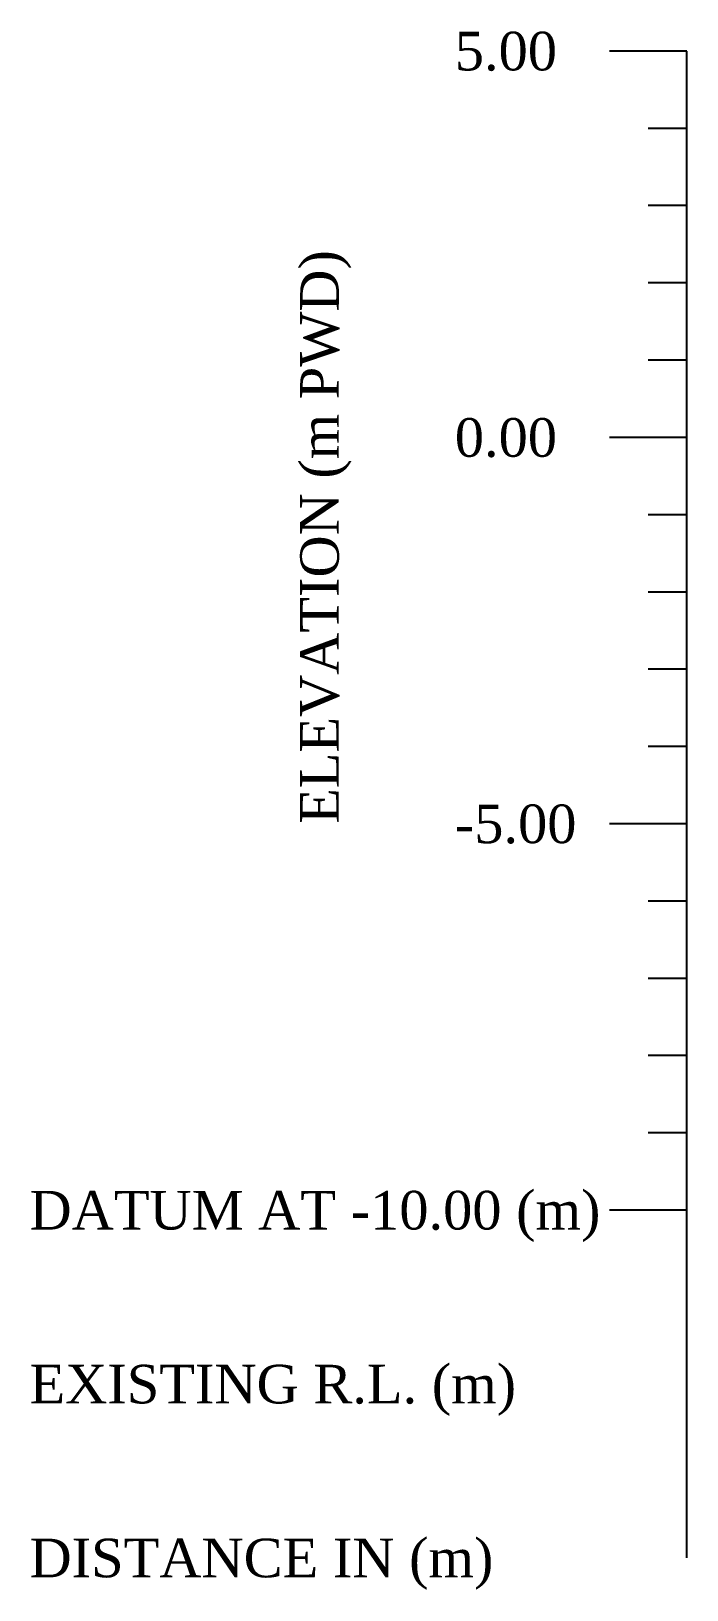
# Model space of a CAD drawing. Header units: metres. Extents: x -148477 to 168932, y -55673 to -2736.
# Drawn here: x -7022.5 to -7014.02, y -8257.45 to -8237.28 of the extents above; entities that cross this region are included whole.
import ezdxf

# ---------------------------------------------------------------- set-up
doc = ezdxf.new("R2010")
doc.units = ezdxf.units.M
doc.styles.add('liza', font='times.ttf', dxfattribs={"height": 2})

msp = doc.modelspace()

# ---------------------------------------------------------------- texts
at = {"linetype": 'Continuous', "lineweight": -3, "ltscale": 0.5, "char_height": 0.5, "attachment_point": 1, "style": 'liza'}
for s, insert, width in [('5.00', (-7017.023, -8237.2835), 2), ('0.00', (-7017.023, -8242.2835), 2), ('-5.00', (-7017.023, -8247.2835), 2), ('DATUM AT -10.00 (m)', (-7022.523, -8252.2835), 7.5), ('EXISTING R.L. (m)', (-7022.523, -8254.5335), 7.5), ('DISTANCE IN (m)', (-7022.523, -8256.7835), 7.5)]:
    msp.add_mtext(s, dxfattribs=dict(at, insert=insert, width=width))
at = {"linetype": 'Continuous', "lineweight": -3, "ltscale": 0.5, "insert": (-7019.023, -8247.5335), "char_height": 0.5, "width": 10, "attachment_point": 1, "rotation": 90, "style": 'liza'}
msp.add_mtext('ELEVATION (m PWD)', dxfattribs=at)

# ---------------------------------------------------------------- linework, layer by layer
at = {"linetype": 'Continuous', "lineweight": -3, "ltscale": 0.5}
for p, q in [((-7014.023, -8237.5335), (-7015.023, -8237.5335)), ((-7014.023, -8257.0335), (-7014.023, -8237.5335)), ((-7014.023, -8238.5335), (-7014.523, -8238.5335)), ((-7014.023, -8239.5335), (-7014.523, -8239.5335)), ((-7014.023, -8240.5335), (-7014.523, -8240.5335)), ((-7014.023, -8241.5335), (-7014.523, -8241.5335)), ((-7014.023, -8242.5335), (-7015.023, -8242.5335)), ((-7014.023, -8243.5335), (-7014.523, -8243.5335)), ((-7014.023, -8244.5335), (-7014.523, -8244.5335)), ((-7014.023, -8245.5335), (-7014.523, -8245.5335)), ((-7014.023, -8246.5335), (-7014.523, -8246.5335)), ((-7014.023, -8247.5335), (-7015.023, -8247.5335)), ((-7014.023, -8248.5335), (-7014.523, -8248.5335)), ((-7014.023, -8249.5335), (-7014.523, -8249.5335)), ((-7014.023, -8250.5335), (-7014.523, -8250.5335)), ((-7014.023, -8251.5335), (-7014.523, -8251.5335)), ((-7014.023, -8252.5335), (-7015.023, -8252.5335))]:
    msp.add_line(p, q, dxfattribs=at)

msp.set_redraw_order([(e.dxf.handle, doc.entitydb.next_handle()) for e in msp.query("TEXT MTEXT ATTDEF DIMENSION ARC_DIMENSION")])  # texts and dimensions are drawn at this point

doc.saveas('drawing.dxf')
